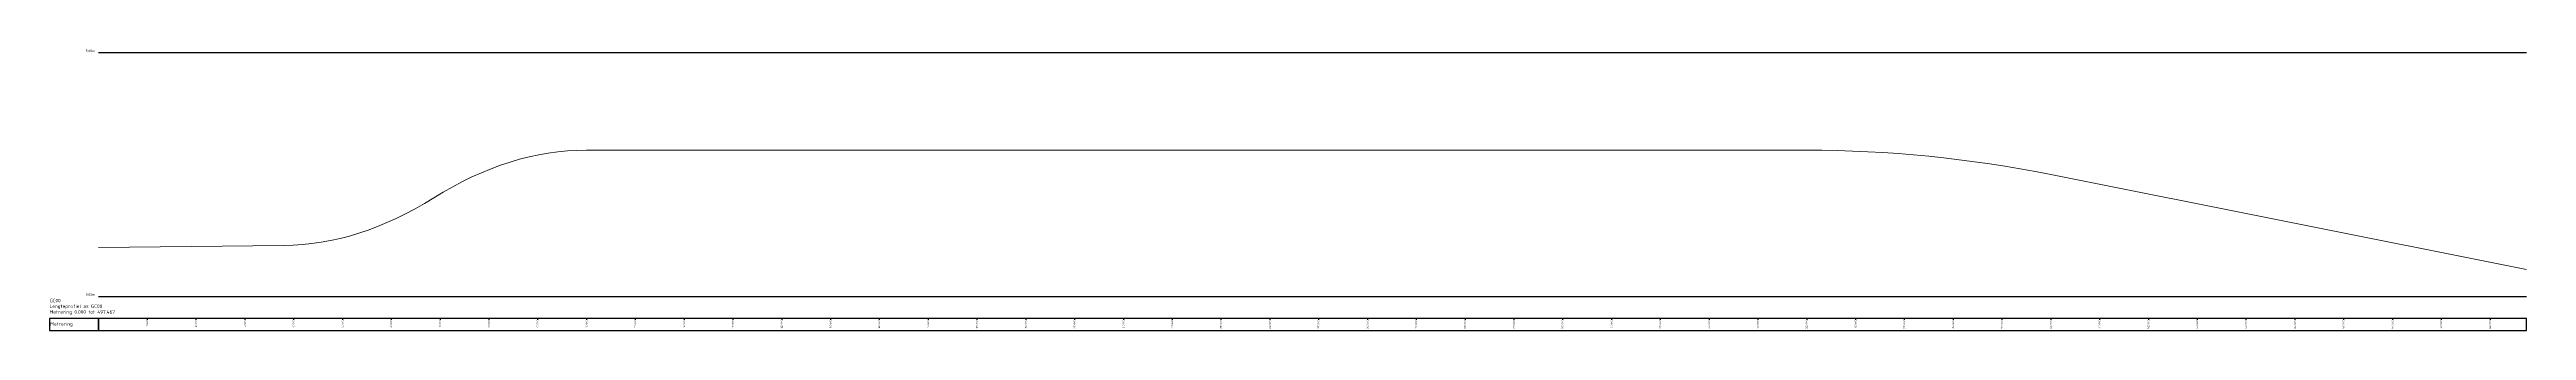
# Model space of a CAD drawing. Extents: x 85476 to 87050, y 436805 to 437377.
# Drawn here: x 86543 to 87050, y 437194 to 437252 of the extents above; entities that cross this region are included whole.
import ezdxf

# ---------------------------------------------------------------- set-up
doc = ezdxf.new("R2010")
doc.units = 0
for name, color, linetype, lineweight in [('B-WE-GW-MAAIVELD-GD', 93, 'Continuous', 18), ('X-XX-AL-DETAIL2-G', 7, 'Continuous', 25), ('X-XX-AL-PROFIELBALK-G', 7, 'Continuous', 25), ('X-XX-AL-T25', 7, 'Continuous', 25), ('X-XX-AL-T35', 7, 'Continuous', 35)]:
    doc.layers.add(name, color=color, linetype=linetype, lineweight=lineweight)
doc.styles.add('NLCS-ISO', font='NLCS-ISO.ttf')

msp = doc.modelspace()

# ---------------------------------------------------------------- linework, layer by layer
at = {"layer": 'B-WE-GW-MAAIVELD-GD', "color": 93, "linetype": 'Continuous', "lineweight": 18, "flags": 128}
msp.add_lwpolyline([(86552.905, 437211.365), (86590.9, 437211.794), (86592.82, 437211.852), (86594.74, 437211.985), (86596.66, 437212.191), (86598.58, 437212.47), (86600.5, 437212.824), (86602.42, 437213.251), (86604.34, 437213.752), (86606.26, 437214.327), (86608.18, 437214.975), (86610.1, 437215.697), (86612.02, 437216.493), (86613.94, 437217.362), (86615.86, 437218.306), (86617.78, 437219.323), (86619.7, 437220.414), (86621.62, 437221.578), (86623.575, 437222.763), (86625.531, 437223.872), (86627.486, 437224.904), (86629.441, 437225.86), (86631.397, 437226.739), (86633.352, 437227.542), (86635.307, 437228.269), (86637.262, 437228.918), (86639.218, 437229.492), (86641.173, 437229.989), (86643.128, 437230.409), (86645.084, 437230.754), (86647.039, 437231.021), (86648.994, 437231.212), (86650.949, 437231.327), (86652.905, 437231.365), (86902.905, 437231.365), (86906.03, 437231.346), (86909.155, 437231.287), (86912.28, 437231.189), (86915.405, 437231.053), (86918.53, 437230.877), (86921.655, 437230.662), (86924.78, 437230.408), (86927.905, 437230.115), (86931.03, 437229.783), (86934.155, 437229.412), (86937.28, 437229.002), (86940.405, 437228.553), (86943.53, 437228.064), (86946.655, 437227.537), (86949.78, 437226.971), (86952.905, 437226.365), (87050.372, 437206.872)], dxfattribs=at)
at = {"layer": 'X-XX-AL-DETAIL2-G', "color": 7, "linetype": 'Continuous', "lineweight": 25}
for p, q in [((86552.905, 437251.365), (87050.372, 437251.365)), ((86552.905, 437201.365), (87050.372, 437201.365))]:
    msp.add_line(p, q, dxfattribs=at)
at = {"layer": 'X-XX-AL-PROFIELBALK-G', "color": 7, "linetype": 'Continuous', "lineweight": 25}
for p, q in [((86562.905, 437196.865), (86562.905, 437196.565)), ((86572.905, 437196.865), (86572.905, 437196.565)), ((86582.905, 437196.865), (86582.905, 437196.565)), ((86592.905, 437196.865), (86592.905, 437196.565)), ((86602.905, 437196.865), (86602.905, 437196.565)), ((86612.905, 437196.865), (86612.905, 437196.565)), ((86622.905, 437196.865), (86622.905, 437196.565)), ((86632.905, 437196.865), (86632.905, 437196.565)), ((86642.905, 437196.865), (86642.905, 437196.565)), ((86652.905, 437196.865), (86652.905, 437196.565)), ((86662.905, 437196.865), (86662.905, 437196.565)), ((86672.905, 437196.865), (86672.905, 437196.565)), ((86682.905, 437196.865), (86682.905, 437196.565)), ((86692.905, 437196.865), (86692.905, 437196.565)), ((86702.905, 437196.865), (86702.905, 437196.565)), ((86712.905, 437196.865), (86712.905, 437196.565)), ((86722.905, 437196.865), (86722.905, 437196.565)), ((86732.905, 437196.865), (86732.905, 437196.565)), ((86742.905, 437196.865), (86742.905, 437196.565)), ((86752.905, 437196.865), (86752.905, 437196.565)), ((86762.905, 437196.865), (86762.905, 437196.565)), ((86772.905, 437196.865), (86772.905, 437196.565)), ((86782.905, 437196.865), (86782.905, 437196.565)), ((86792.905, 437196.865), (86792.905, 437196.565)), ((86802.905, 437196.865), (86802.905, 437196.565)), ((86812.905, 437196.865), (86812.905, 437196.565)), ((86822.905, 437196.865), (86822.905, 437196.565)), ((86832.905, 437196.865), (86832.905, 437196.565)), ((86842.905, 437196.865), (86842.905, 437196.565)), ((86852.905, 437196.865), (86852.905, 437196.565)), ((86862.905, 437196.865), (86862.905, 437196.565)), ((86872.905, 437196.865), (86872.905, 437196.565)), ((86882.905, 437196.865), (86882.905, 437196.565)), ((86892.905, 437196.865), (86892.905, 437196.565)), ((86902.905, 437196.865), (86902.905, 437196.565)), ((86912.905, 437196.865), (86912.905, 437196.565)), ((86922.905, 437196.865), (86922.905, 437196.565)), ((86932.905, 437196.865), (86932.905, 437196.565)), ((86942.905, 437196.865), (86942.905, 437196.565)), ((86952.905, 437196.865), (86952.905, 437196.565)), ((86962.905, 437196.865), (86962.905, 437196.565)), ((86972.905, 437196.865), (86972.905, 437196.565)), ((86982.905, 437196.865), (86982.905, 437196.565)), ((86992.905, 437196.865), (86992.905, 437196.565)), ((87002.905, 437196.865), (87002.905, 437196.565)), ((87012.905, 437196.865), (87012.905, 437196.565)), ((87022.905, 437196.865), (87022.905, 437196.565)), ((87032.905, 437196.865), (87032.905, 437196.565)), ((87042.905, 437196.865), (87042.905, 437196.565))]:
    msp.add_line(p, q, dxfattribs=at)
for points in [[(86552.905, 437194.365), (86552.905, 437196.865), (86542.905, 437196.865), (86542.905, 437194.365)], [(86552.905, 437194.365), (87050.372, 437194.365), (87050.372, 437196.865), (86552.905, 437196.865)]]:
    msp.add_3dface(points, dxfattribs=at)

# ---------------------------------------------------------------- texts
at = {"layer": 'X-XX-AL-T25', "color": 7, "linetype": 'Continuous', "lineweight": 25, "style": 'NLCS-ISO'}
for s, insert, char_height, attachment_point in [('5.00m', (86552.155, 437251.765), 0.5, 6), ('0.00m', (86552.155, 437201.765), 0.5, 6), ('Metrering', (86543.055, 437195.615), 0.7, 4)]:
    msp.add_mtext(s, dxfattribs=dict(at, insert=insert, char_height=char_height, attachment_point=attachment_point))
at = {"layer": 'X-XX-AL-T25', "color": 7, "linetype": 'Continuous', "lineweight": 25, "char_height": 0.36, "attachment_point": 6, "rotation": 90, "style": 'NLCS-ISO'}
for s, insert in [('10.000', (86562.905, 437196.515)), ('20.000', (86572.905, 437196.515)), ('30.000', (86582.905, 437196.515)), ('40.000', (86592.905, 437196.515)), ('50.000', (86602.905, 437196.515)), ('60.000', (86612.905, 437196.515)), ('70.000', (86622.905, 437196.515)), ('80.000', (86632.905, 437196.515)), ('90.000', (86642.905, 437196.515)), ('100.000', (86652.905, 437196.515)), ('110.000', (86662.905, 437196.515)), ('120.000', (86672.905, 437196.515)), ('130.000', (86682.905, 437196.515)), ('140.000', (86692.905, 437196.515)), ('150.000', (86702.905, 437196.515)), ('160.000', (86712.905, 437196.515)), ('170.000', (86722.905, 437196.515)), ('180.000', (86732.905, 437196.515)), ('190.000', (86742.905, 437196.515)), ('200.000', (86752.905, 437196.515)), ('210.000', (86762.905, 437196.515)), ('220.000', (86772.905, 437196.515)), ('230.000', (86782.905, 437196.515)), ('240.000', (86792.905, 437196.515)), ('250.000', (86802.905, 437196.515)), ('260.000', (86812.905, 437196.515)), ('270.000', (86822.905, 437196.515)), ('280.000', (86832.905, 437196.515)), ('290.000', (86842.905, 437196.515)), ('300.000', (86852.905, 437196.515)), ('310.000', (86862.905, 437196.515)), ('320.000', (86872.905, 437196.515)), ('330.000', (86882.905, 437196.515)), ('340.000', (86892.905, 437196.515)), ('350.000', (86902.905, 437196.515)), ('360.000', (86912.905, 437196.515)), ('370.000', (86922.905, 437196.515)), ('380.000', (86932.905, 437196.515)), ('390.000', (86942.905, 437196.515)), ('400.000', (86952.905, 437196.515)), ('410.000', (86962.905, 437196.515)), ('420.000', (86972.905, 437196.515)), ('430.000', (86982.905, 437196.515)), ('440.000', (86992.905, 437196.515)), ('450.000', (87002.905, 437196.515)), ('460.000', (87012.905, 437196.515)), ('470.000', (87022.905, 437196.515)), ('480.000', (87032.905, 437196.515)), ('490.000', (87042.905, 437196.515))]:
    msp.add_mtext(s, dxfattribs=dict(at, insert=insert))
at = {"layer": 'X-XX-AL-T35', "color": 7, "linetype": 'Continuous', "lineweight": 35, "insert": (86542.905, 437200.865), "char_height": 0.7, "attachment_point": 1, "style": 'NLCS-ISO'}
msp.add_mtext('{\\C256;GC00\\PLengteprofiel as GC00\\PMetrering 0.000 tot 497.467}', dxfattribs=at)

doc.saveas('drawing.dxf')
